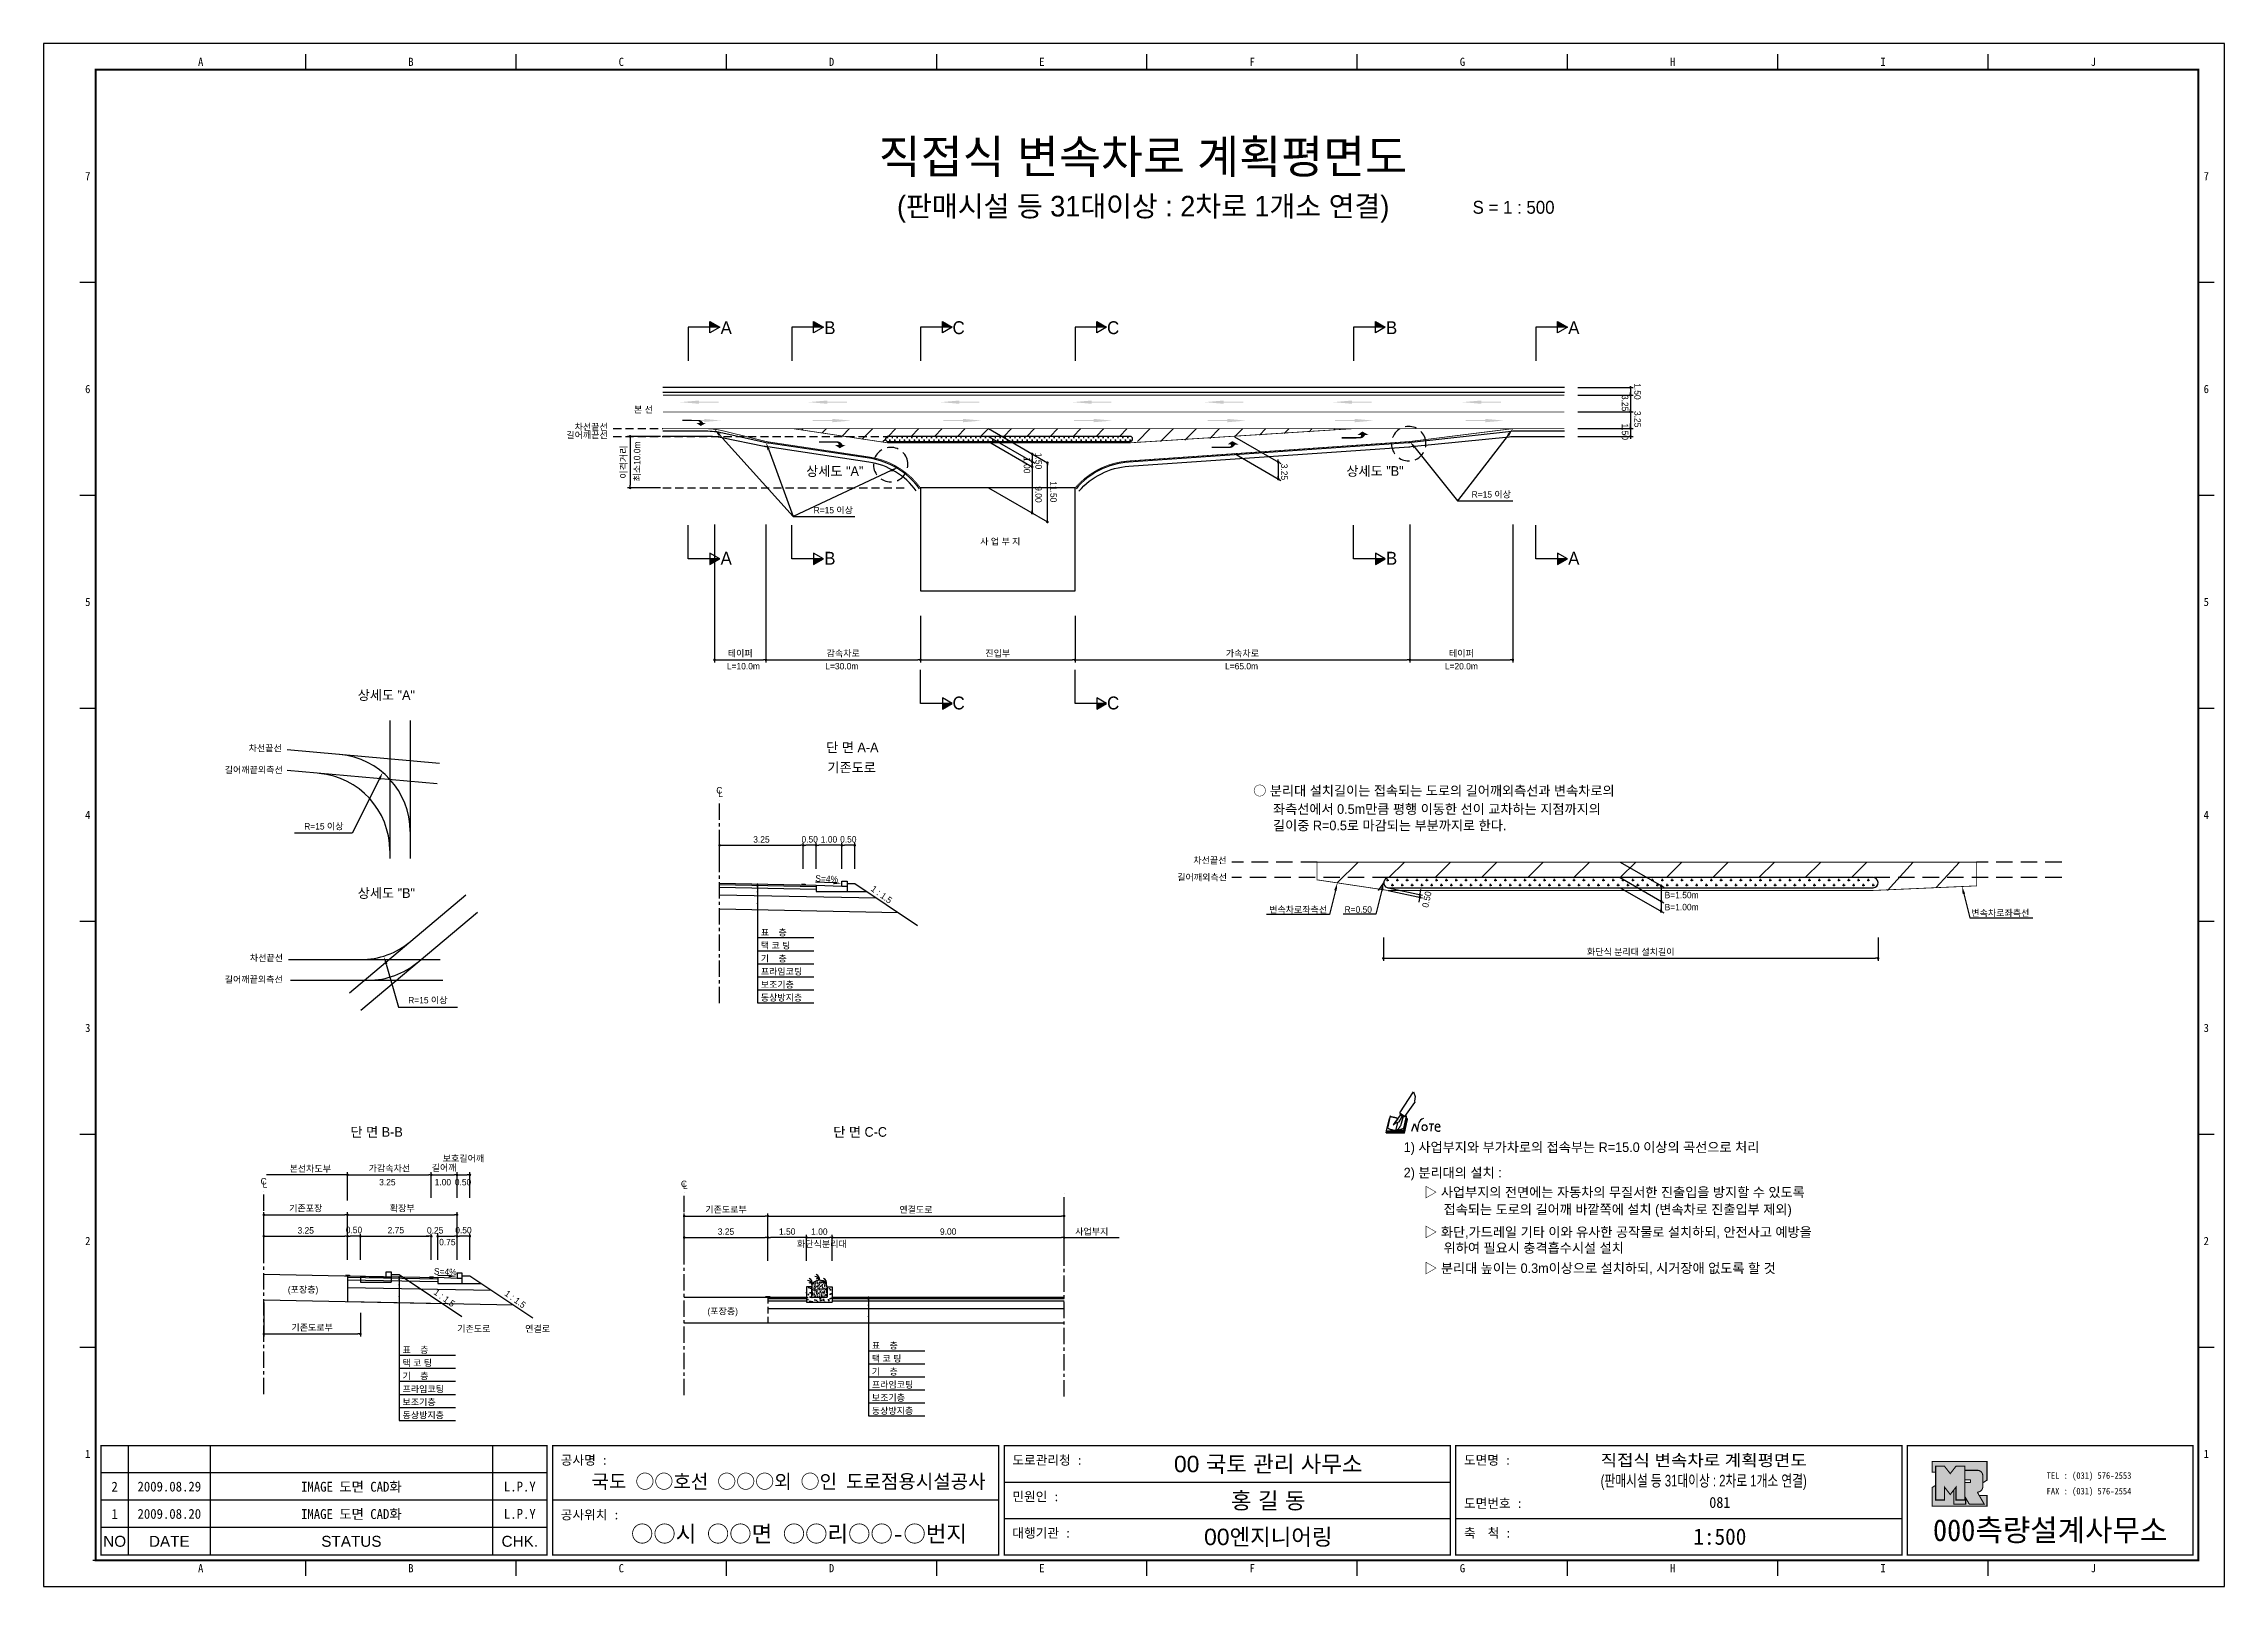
# Model space of a CAD drawing. Header units: millimetres. Extents: x 436 to 860, y 5 to 304.
import ezdxf
from ezdxf.enums import TextEntityAlignment as Align

# ---------------------------------------------------------------- set-up
doc = ezdxf.new("R2010")
doc.units = ezdxf.units.MM
doc.linetypes.add('CENTER', pattern=[50.8, 31.75, -6.35, 6.35, -6.35])
doc.linetypes.add('HIDDEN', pattern=[9.525, 6.35, -3.175])
for name, color, linetype in [('CC-GSTR-0004', 4, 'Continuous'), ('CM-LANE-0030', 30, 'Continuous'), ('CZ-DIMT-0002', 7, 'Continuous'), ('CZ-EXST-0002', 1, 'Continuous'), ('CZ-LIN1-0007', 7, 'Continuous'), ('CZ-LIN2-0003', 3, 'Continuous'), ('CZ-LINE-0001', 7, 'Continuous'), ('CZ-TEXT-BOX0', 7, 'Continuous'), ('TITLE', 7, 'Continuous')]:
    doc.layers.add(name, color=color, linetype=linetype)
doc.styles.add('견고딕', font='arial.ttf')
doc.styles.add('돋움', font='')
doc.styles.add('돋음체', font='')
doc.styles.get('돋움').set_extended_font_data('Dotum')
doc.styles.get('돋음체').set_extended_font_data('DotumChe')

msp = doc.modelspace()

# ---------------------------------------------------------------- texts
at = {"layer": 'CZ-DIMT-0002', "style": '돋움'}
for s, height, p in [('A', 2.5, (568.8, 249.08)), ('B', 2.5, (588.92, 249.08)), ('C', 2.5, (613.92, 249.08)), ('C', 2.5, (643.92, 249.08)), ('B', 2.5, (697.97, 249.08)), ('A', 2.5, (733.35, 249.08)), ('본 선', 1.25, (552.74, 233.18)), ('길어깨끝선', 1.25, (541.79, 228.23)), ('차선끝선', 1.25, (542.59, 229.83)), ('상세도 "A"', 1.875, (589.88, 221.24)), ('상세도 "B"', 1.875, (694.76, 221.27)), ('R=15 이상', 1.25, (717.33, 216.73)), ('R=15 이상', 1.25, (589.59, 213.67)), ('사 업 부 지', 1.25, (622.01, 207.58)), ('A', 2.5, (568.8, 204.34)), ('B', 2.5, (588.92, 204.34)), ('B', 2.5, (697.97, 204.34)), ('A', 2.5, (733.35, 204.34)), ('L=10.0m', 1.25, (572.14, 183.39)), ('L=30.0m', 1.25, (591.25, 183.39)), ('L=65.0m', 1.25, (668.85, 183.39)), ('L=20.0m', 1.25, (711.52, 183.39)), ('C', 2.5, (613.92, 176.25)), ('C', 2.5, (643.92, 176.25)), ('차선끝선', 1.25, (479.31, 167.47)), ('길어깨끝외측선', 1.25, (477.08, 163.27)), ('C', 1.25, (567.47, 159.31)), ('L', 1.25, (567.73, 158.65)), ('R=15 이상', 1.25, (490.69, 152.32)), ('차선끝선', 1.25, (662.71, 145.71)), ('차선끝선', 1.25, (479.54, 126.79)), ('길어깨끝외측선', 1.25, (477.08, 122.61)), ('R=15 이상', 1.25, (510.88, 118.58)), ('C', 1.25, (479, 83.44)), ('L', 1.25, (479.27, 82.79)), ('C', 1.25, (560.6, 82.94)), ('L', 1.25, (560.86, 82.54))]:
    msp.add_text(s, height=height, dxfattribs=at).set_placement(p, align=Align.MIDDLE_CENTER)
for s, rotation, p in [('1.50', 270, (745.1, 238.3)), ('3.25', 270, (742.67, 236.03)), ('3.25', 270, (745.1, 232.92)), ('1.50', 270, (742.67, 230.47)), ('최소10.0m', 90, (552.12, 219.23))]:
    msp.add_text(s, height=1.25, rotation=rotation, dxfattribs=at).set_placement(p)
for s, p in [('○ 분리대 설치길이는 접속되는 도로의 길어깨외측선과 변속차로의', (671.1, 159.23)), ('좌측선에서 0.5m만큼 평행 이동한 선이 교차하는 지점까지의', (674.95, 155.67)), ('길이중 R=0.5로 마감되는 부분까지로 한다.', (674.95, 152.48)), ('1) 사업부지와 부가차로의 접속부는 R=15.0 이상의 곡선으로 처리', (700.32, 90.05)), ('2) 분리대의 설치 :', (700.32, 85.11)), ('▷ 사업부지의 전면에는 자동차의 무질서한 진출입을 방지할 수 있도록', (704.3, 81.31)), ('접속되는 도로의 길어깨 바깥쪽에 설치 (변속차로 진출입부 제외)', (708.08, 77.98)), ('▷ 화단,가드레일 기타 이와 유사한 공작물로 설치하되, 안전사고 예방을', (704.3, 73.58)), ('▷ 분리대 높이는 0.3m이상으로 설치하되, 시거장애 없도록 할 것', (704.3, 66.57)), ('위하여 필요시 충격흡수시설 설치', (708.08, 70.51))]:
    msp.add_text(s, height=1.875, dxfattribs=at).set_placement(p, align=Align.MIDDLE_LEFT)
for s, rotation, p in [('S=4%', 357.7094, (588.31, 142.13)), ('1 : 1.5', 323.8881, (598.97, 139.09)), ('S=4%', 357.7094, (514.27, 65.89)), ('1 : 1.5', 323.8881, (514.1, 60.8)), ('1 : 1.5', 323.8881, (527.85, 60.55))]:
    msp.add_text(s, height=1.25, rotation=rotation, dxfattribs=at).set_placement(p, align=Align.MIDDLE_CENTER)
for s, p in [('길어깨외측선', (656.36, 141.8)), ('변속차로좌측선', (674.2, 135.53)), ('R=0.50', (688.84, 135.55)), ('B=1.50m', (750.99, 138.36)), ('B=1.00m', (750.99, 136.02)), ('변속차로좌측선', (810.52, 134.86)), ('표    층', (575.51, 131.11)), ('기    층', (575.51, 126.04)), ('택 코 팅', (575.51, 128.57)), ('프라임코팅', (575.51, 123.51)), ('보조기층', (575.51, 120.98)), ('동상방지층', (575.51, 118.45)), ('3.25', (501.43, 82.64)), ('1.00', (512.21, 82.64)), ('0.50', (516.12, 82.64)), ('화단식분리대', (582.54, 70.64)), ('사업부지', (636.55, 73.05)), ('(포장층)', (483.7, 61.8)), ('기존도로', (516.58, 54.2)), ('연결로', (529.77, 54.2)), ('(포장층)', (565.16, 57.59)), ('표    층', (505.96, 50.08)), ('표    층', (597.07, 50.93)), ('택 코 팅', (505.96, 47.55)), ('기    층', (597.07, 45.87)), ('택 코 팅', (597.07, 48.4)), ('프라임코팅', (505.96, 42.48)), ('기    층', (505.96, 45.02)), ('프라임코팅', (597.07, 43.34)), ('보조기층', (505.96, 39.95)), ('동상방지층', (505.96, 37.42)), ('보조기층', (597.07, 40.81)), ('동상방지층', (597.07, 38.28))]:
    msp.add_text(s, height=1.25, dxfattribs=at).set_placement(p)
at = {"layer": 'CZ-DIMT-0002', "char_height": 1.25, "attachment_point": 5, "style": '돋움'}
for s, insert, rotation in [('1.50', (629.44, 223.2), 270), ('1.00', (627.18, 222.39), 270), ('3.25', (677.14, 221.09), 270), ('9.00', (629.44, 216.72), 270), ('11.50', (632.33, 217.24), 270), ('\\A1;0.50', (704.81, 138.13), 78.0015)]:
    msp.add_mtext(s, dxfattribs=dict(at, insert=insert, rotation=rotation))
at = {"layer": 'CZ-DIMT-0002', "insert": (488.05, 85.82), "char_height": 1.25, "attachment_point": 5, "style": '돋움'}
msp.add_mtext('본선차도부', dxfattribs=at)
at = {"layer": 'CZ-LINE-0001', "insert": (548.95, 222.99), "char_height": 1.25, "attachment_point": 5, "rotation": 90, "style": '돋움'}
msp.add_mtext('\\A1;이격거리', dxfattribs=at)
at = {"layer": 'CZ-LINE-0001', "char_height": 1.25, "attachment_point": 5, "style": '돋움'}
for s, insert in [('\\A1;테이퍼', (571.52, 185.81)), ('\\A1;감속차로', (591.52, 185.82)), ('\\A1;진입부', (621.52, 185.81)), ('\\A1;가속차로', (669.02, 185.82)), ('\\A1;테이퍼', (711.52, 185.81)), ('\\A1;3.25', (575.64, 149.77)), ('\\A1;0.50', (585.01, 149.79)), ('\\A1;1.00', (588.76, 149.77)), ('\\A1;0.50', (592.51, 149.79)), ('\\A1;화단식 분리대 설치길이', (744.4, 127.89)), ('\\A1;가감속차선', (503.42, 85.88)), ('\\A1;길어깨', (514.04, 86)), ('\\A1;보호길어깨', (517.79, 87.8)), ('\\A1;기존포장', (487.17, 78.13)), ('\\A1;확장부', (505.92, 78.13)), ('\\A1;기존도로부', (568.76, 77.89)), ('\\A1;연결도로', (605.64, 77.88)), ('\\A1;3.25', (487.17, 73.9)), ('\\A1;0.50', (496.54, 73.98)), ('\\A1;2.75', (504.67, 73.94)), ('\\A1;0.25', (512.3, 73.91)), ('\\A1;0.75', (514.67, 71.63)), ('\\A1;0.50', (517.79, 73.93)), ('\\A1;3.25', (568.76, 73.66)), ('\\A1;1.50', (580.64, 73.66)), ('\\A1;1.00', (586.89, 73.66)), ('\\A1;9.00', (611.89, 73.66)), ('\\A1;기존도로부', (488.42, 54.99))]:
    msp.add_mtext(s, dxfattribs=dict(at, insert=insert))
at = {"layer": 'CZ-TEXT-BOX0', "style": '돋움'}
for s, p in [('상세도 "A"', (502.82, 177.78)), ('단 면 A-A', (593.29, 167.63)), ('기존도로', (593.15, 163.73)), ('상세도 "B"', (502.83, 139.36)), ('단 면 B-B', (500.94, 93.01)), ('단 면 C-C', (594.8, 93.01))]:
    msp.add_text(s, height=1.875, dxfattribs=at).set_placement(p, align=Align.MIDDLE_CENTER)
at = {"layer": 'TITLE', "color": 3, "linetype": 'Continuous', "style": '돋음체'}
for s, p in [('A', (466.78, 300.67)), ('B', (507.6, 300.67)), ('C', (548.43, 300.67)), ('D', (589.25, 300.67)), ('E', (630.08, 300.67)), ('F', (670.9, 300.67)), ('G', (711.73, 300.67)), ('H', (752.55, 300.67)), ('I', (793.38, 300.67)), ('J', (834.2, 300.67)), ('7', (444.86, 278.5)), ('7', (856.13, 278.5)), ('6', (444.86, 237.17)), ('6', (856.13, 237.17)), ('5', (444.86, 195.85)), ('5', (856.13, 195.85)), ('4', (444.86, 154.52)), ('4', (856.13, 154.52)), ('3', (444.86, 113.19)), ('3', (856.13, 113.19)), ('2', (444.86, 71.86)), ('2', (856.13, 71.86)), ('1', (444.86, 30.53)), ('1', (856.13, 30.53)), ('A', (466.78, 8.35)), ('B', (507.6, 8.35)), ('C', (548.43, 8.35)), ('D', (589.25, 8.35)), ('E', (630.08, 8.35)), ('F', (670.9, 8.35)), ('G', (711.73, 8.35)), ('H', (752.55, 8.35)), ('I', (793.38, 8.35)), ('J', (834.2, 8.35))]:
    msp.add_text(s, height=1.59, dxfattribs=at).set_placement(p, align=Align.MIDDLE)
at = {"layer": 'TITLE', "style": '돋움'}
for s, height, p in [('직접식 변속차로 계획평면도', 6.5, (649.7, 282.28)), ('(판매시설 등 31대이상 : 2차로 1개소 연결)', 4, (649.75, 272.66))]:
    msp.add_text(s, height=height, dxfattribs=at).set_placement(p, align=Align.MIDDLE_CENTER)
msp.add_text('S = 1 : 500', height=2.5, dxfattribs=at).set_placement((713.7, 272.44), align=Align.MIDDLE_LEFT)
at = {"layer": 'TITLE', "style": '돋음체'}
for s, p in [('공사명 : ', (536.69, 28.43)), ('도로관리청 :', (624.36, 28.43)), ('도면명 :', (712.03, 28.43)), ('민원인 :', (624.36, 21.35)), ('도면번호 :', (712.03, 20.04)), ('공사위치 :', (536.69, 17.82)), ('대행기관 :', (624.36, 14.28)), ('축  척 :', (712.03, 14.28))]:
    msp.add_text(s, height=1.804, dxfattribs=at).set_placement(p)
at = {"layer": 'TITLE', "color": 7, "linetype": 'Continuous'}
for s, height, style, p in [('00 국토 관리 사무소', 3.1832, '견고딕', (674.03, 28.61)), ('국도 ○○호선 ○○○외 ○인 도로점용시설공사', 2.7, '돋음체', (580.91, 25.22)), ('홍 길 동', 3.183, '견고딕', (674.03, 21.53)), ('○○시 ○○면 ○○리○○-○번지', 3.1832, '돋음체', (582.93, 15.06)), ('00엔지니어링', 3.183, '견고딕', (674.03, 14.46))]:
    msp.add_text(s, height=height, dxfattribs=dict(at, style=style)).set_placement(p, align=Align.MIDDLE)
at = {"layer": 'TITLE', "style": '돋움'}
for s, width, p, p2 in [('직접식 변속차로 계획평면도', 1.010039, (738.57, 28.18), (778.57, 28.18)), ('(판매시설 등 31대이상 : 2차로 1개소 연결)', 0.658668, (738.57, 24.22), (778.57, 24.22))]:
    msp.add_text(s, height=2.25, dxfattribs=dict(at, width=width)).set_placement(p, p2, align=Align.FIT)
at = {"layer": 'TITLE', "color": 180, "style": '돋음체'}
for s, p in [('TEL : (031) 576-2553', (825.14, 25.7)), ('FAX : (031) 576-2554', (825.14, 22.67))]:
    msp.add_text(s, height=1.2733, dxfattribs=at).set_placement(p)
at = {"layer": 'TITLE', "color": 1, "linetype": 'Continuous', "style": '돋음체'}
msp.add_text('2', height=1.91, dxfattribs=at).set_placement((450.08, 24.18), align=Align.MIDDLE)
at = {"layer": 'TITLE', "linetype": 'Continuous'}
for s, height, style, p in [('2009.08.29', 1.91, '돋음체', (460.69, 24.18)), ('L.P.Y', 1.91, '돋음체', (528.73, 24.18)), ('081', 2.122, '돋음체', (761.7, 21.1)), ('1', 1.91, '돋음체', (450.08, 18.88)), ('2009.08.20', 1.91, '돋음체', (460.69, 18.88)), ('L.P.Y', 1.91, '돋음체', (528.73, 18.88)), ('NO', 2.122, '견고딕', (450.08, 13.57)), ('DATE', 2.122, '견고딕', (460.69, 13.57)), ('STATUS', 2.122, '견고딕', (496.04, 13.57)), ('CHK.', 2.122, '견고딕', (528.73, 13.57)), ('1:500', 3.183, '돋음체', (761.7, 14.46))]:
    msp.add_text(s, height=height, dxfattribs=dict(at, style=style)).set_placement(p, align=Align.MIDDLE)
at = {"layer": 'TITLE', "style": '돋음체'}
for p in [(496.04, 24.18), (496.04, 18.88)]:
    msp.add_text('IMAGE 도면 CAD화', height=1.9099, dxfattribs=at).set_placement(p, align=Align.MIDDLE)
at = {"layer": 'TITLE', "color": 180, "style": '돋음체'}
msp.add_text('000측량설계사무소', height=4.244, dxfattribs=at).set_placement((825.83, 13.61), align=Align.CENTER)

# ---------------------------------------------------------------- blocks, each defined once
blk = doc.blocks.new('note')
for p, q in [((0.85, 3.5), (3.53, 7.57)), ((1.8, 2.79), (3.74, 5.46)), ((3.53, 7.57), (3.8, 6.64)), ((3.8, 6.64), (3.69, 5.72)), ((3.69, 5.72), (3.74, 5.46)), ((-1.24, 2.36), (-1.77, 0)), ((-1.77, 0), (1.77, 0)), ((-1.77, 0), (-1.77, -0.3)), ((-1.53, 0.52), (-1.55, 0.54)), ((-1.01, 2.9), (-1.53, 0.52)), ((-1.48, 0.48), (-1.53, 0.52)), ((-1.43, 0.44), (-1.48, 0.48)), ((-1.38, 0.41), (-1.43, 0.44)), ((-1.33, 0.4), (-1.38, 0.41)), ((-1.27, 0.37), (-1.33, 0.4)), ((-1.22, 0.35), (-1.27, 0.37)), ((-1.13, 2.36), (-1.24, 2.36)), ((-1.17, 0.33), (-1.22, 0.35)), ((-1.12, 0.32), (-1.17, 0.33)), ((-1.02, 0.25), (-1.12, 0.32)), ((-0.97, 0.22), (-1.02, 0.25)), ((-1, 2.9), (-1.01, 2.9)), ((-0.98, 2.85), (-1, 2.9)), ((-0.95, 2.8), (-0.98, 2.85)), ((-0.93, 0.21), (-0.97, 0.22)), ((-0.9, 2.75), (-0.95, 2.8)), ((-0.88, 0.19), (-0.93, 0.21)), ((-0.85, 2.72), (-0.9, 2.75)), ((-0.8, 0.18), (-0.88, 0.19)), ((-0.79, 2.69), (-0.85, 2.72)), ((-0.75, 0.17), (-0.8, 0.18)), ((-0.74, 2.68), (-0.79, 2.69)), ((-0.7, 0.16), (-0.75, 0.17)), ((-0.69, 2.65), (-0.74, 2.68)), ((-0.64, 0.15), (-0.7, 0.16)), ((-0.64, 2.65), (-0.69, 2.65)), ((-0.59, 2.63), (-0.64, 2.65)), ((-0.58, 0.14), (-0.64, 0.15)), ((-0.54, 2.62), (-0.59, 2.63)), ((-0.53, 0.13), (-0.58, 0.14)), ((-0.48, 2.61), (-0.54, 2.62)), ((-0.48, 0.12), (-0.53, 0.13)), ((-0.43, 2.61), (-0.48, 2.61)), ((-0.43, 0.11), (-0.48, 0.12)), ((0.75, 2.77), (-0.46, 1.16)), ((0.37, 2.24), (-0.46, 1.16)), ((-0.46, 1.16), (-0.08, 1.47)), ((-0.38, 2.59), (-0.43, 2.61)), ((-0.38, 0.08), (-0.43, 0.11)), ((-0.33, 2.59), (-0.38, 2.59)), ((-0.29, 0.06), (-0.38, 0.08)), ((-0.27, 2.58), (-0.33, 2.59)), ((-0.23, 0.05), (-0.29, 0.06)), ((-0.22, 2.57), (-0.27, 2.58)), ((-0.16, 0.04), (-0.23, 0.05)), ((-0.17, 2.56), (-0.22, 2.57)), ((-0.12, 2.55), (-0.17, 2.56)), ((-0.11, 0.03), (-0.16, 0.04)), ((-0.07, 2.53), (-0.12, 2.55)), ((-0.04, 0.02), (-0.11, 0.03)), ((-0.08, 1.47), (0.72, 1.75)), ((-0.01, 2.51), (-0.07, 2.53)), ((-0.05, -0.3), (-0.05, 0)), ((0, 0), (-0.04, 0.02)), ((0.04, 2.5), (-0.01, 2.51)), ((0.37, 1.63), (0, 0)), ((0, 0), (1.6, 0.53)), ((0, 0), (1.65, 0.18)), ((0, 0.01), (0.06, 0.04)), ((0, -0.3), (0, 0)), ((0.09, 2.48), (0.04, 2.5)), ((0.05, -0.3), (0.05, 0)), ((0.06, 0.04), (0.11, 0.07)), ((0.14, 2.48), (0.09, 2.48)), ((0.11, 0.07), (0.16, 0.09)), ((0.2, 2.47), (0.14, 2.48)), ((0.16, 0.09), (0.21, 0.12)), ((0.26, 2.43), (0.18, 2.46)), ((0.21, 0.12), (0.27, 0.14)), ((0.34, 2.4), (0.26, 2.43)), ((0.27, 0.14), (0.36, 0.19)), ((0.45, 2.37), (0.34, 2.4)), ((0.36, 0.19), (0.41, 0.22)), ((0.41, 0.22), (0.46, 0.27)), ((0.46, 0.27), (0.51, 0.3)), ((0.51, 0.3), (0.56, 0.34)), ((0.56, 0.34), (0.6, 0.4)), ((0.6, 0.4), (0.64, 0.45)), ((0.64, 0.45), (0.67, 0.51)), ((0.67, 0.51), (0.74, 0.58)), ((0.72, 1.75), (1.16, 2.53)), ((0.74, 0.58), (0.79, 0.63)), ((1, 3.1), (0.75, 2.77)), ((0.79, 0.63), (0.83, 0.68)), ((0.83, 0.68), (0.86, 0.73)), ((0.85, 3.5), (1.8, 2.79)), ((1, 3.4), (0.85, 3.21)), ((0.85, 3.21), (1.52, 2.71)), ((0.86, 0.73), (0.89, 0.79)), ((0.89, 0.84), (0.92, 0.89)), ((0.89, 0.79), (0.89, 0.84)), ((0.92, 0.89), (0.96, 0.95)), ((0.96, 0.95), (1.01, 0.97)), ((1.47, 2.74), (1.01, 0.97)), ((1.16, 2.53), (1.37, 2.82)), ((2.13, 2.84), (1.44, 2.63)), ((1.52, 2.71), (1.66, 2.9)), ((1.6, 0.53), (2.13, 2.84)), ((1.65, 0.18), (2.19, 2.48)), ((1.77, 0), (2.3, 2.36)), ((1.77, -0.3), (2.3, 2.07)), ((1.77, -0.38), (2.3, 1.99)), ((1.77, -0.44), (2.3, 1.93)), ((1.77, 0), (1.77, -0.3)), ((2.19, 2.48), (2.04, 2.47)), ((2.3, 2.36), (2.16, 2.36)), ((2.3, 2.36), (2.3, 2.07)), ((3.21, -0.08), (3.68, 1.4)), ((3.68, 1.4), (4.26, -0.14)), ((4.26, -0.14), (4.56, 1.44)), ((6.55, 1.34), (7.46, 1.34)), ((7.01, 1.34), (6.87, -0.11)), ((7.71, 0.77), (7.71, 0.55)), ((7.71, 0.77), (8.67, 0.77)), ((-1.77, -0.3), (1.77, -0.3)), ((-1.77, -0.43), (-1.77, -0.3)), ((-1.77, -0.37), (1.77, -0.37)), ((-1.77, -0.43), (1.77, -0.43))]:
    blk.add_line(p, q)
for centre, major_axis, start_param, end_param in [((0.4, 2.31), (0.0702, 0.0702), 3.283946, 6.425539), ((5.68, 1.23), (-0.806, 0.806), -0.591174, 0.597824), ((5.66, 0.58), (-0.378, 0.378), 3.926991, 10.210176), ((8.3, 0.49), (0.422, 0.422), 2.265602, 4.634911), ((8.19, 0.77), (-0.342, 0.342), 3.926991, 7.068583)]:
    blk.add_ellipse(centre, major_axis=major_axis, ratio=1, start_param=start_param, end_param=end_param)
blk = doc.blocks.new('_Dot')
at = {"color": 0, "linetype": 'ByBlock', "lineweight": -2}
blk.add_line((-0.5, 0), (-1, 0), dxfattribs=at)
at = {"color": 0, "linetype": 'ByBlock', "const_width": 0.5}
blk.add_lwpolyline([(-0.25, 0, 1), (0.25, 0, 1)], format="xyb", close=True, dxfattribs=at)

# ---------------------------------------------------------------- hatches: boundary and pattern name
at = {"layer": 'CM-LANE-0030'}
h = msp.add_hatch(dxfattribs=at)
h.set_pattern_fill('ANSI31', color=256, style=0)
h.set_pattern_definition([(45, (433.7707, -1.3313), (-2.245064, 2.245064), [])])
h.paths.add_polyline_path([(654.46, 226.99), (690.57, 229.49), (581.76, 229.49), (597.12, 227.19, -0.015132), (598.2, 226.99), (600.15, 226.99, 0.001024), (600.07, 227.01, -0.857281), (600.22, 227.99), (647.21, 227.99, -0.966023), (647.24, 226.99), (647.22, 226.99)])
at = {"layer": 'CZ-EXST-0002'}
h = msp.add_hatch(dxfattribs=at)
h.set_pattern_fill('AR-SAND', color=256, scale=0.01, style=0)
h.set_pattern_definition([(37.5, (-523.7289, 3543.81547), (-0.016000313, 0.489413237), [0, -0.38608, 0, -0.4318, 0, -0.41275]), (7.5, (-523.7289, 3543.8155), (0.44952328, 0.7168251), [0, -0.20828, 0, -0.34798, 0, -0.13335]), (327.5, (-524.0413, 3543.81547), (0.79099237, 0.001437185), [0, -0.127, 0, -0.4572, 0, -0.5969]), (317.5, (-524.0413, 3543.8155), (0.76355645, 0.22292932), [0, -0.0635, 0, -0.29972, 0, -0.3429])])
edge = h.paths.add_edge_path()
edge.add_ellipse((586.89, 62.97), major_axis=(-1.5, 0), ratio=0.829212, start_angle=180, end_angle=360)
edge.add_line((585.39, 62.97), (585.39, 60.97))
edge.add_line((585.39, 60.97), (588.39, 60.97))
edge.add_line((588.39, 60.97), (588.39, 62.97))
h = msp.add_hatch(dxfattribs=at)
h.set_pattern_fill('AR-CONC', color=256, scale=0.01, style=0)
h.set_pattern_definition([(50, (-523.7289, 3543.8155), (1.8218467, -0.15939086), [0.1905, -2.0955]), (355, (-523.7289, 3543.8155), (-0.3524283, 1.9105664), [0.1524, -1.6764]), (100.451, (-523.577, 3543.8022), (1.469425, 1.7511669), [0.1619, -1.7809]), (46.1842, (-523.729, 3544.3235), (2.7107904, -0.4204233), [0.28575, -3.14325]), (96.6356, (-523.503, 3544.2884), (2.3740423, 2.4742556), [0.24285, -2.67135]), (351.184, (-523.729, 3544.3235), (2.374046, 2.4742512), [0.2286, -2.5146]), (21, (-523.4749, 3544.1965), (1.5161488, -1.0226552), [0.1905, -2.0955]), (326, (-523.4749, 3544.1965), (0.6180203, 1.8418797), [0.1524, -1.6764]), (71.4514, (-523.3485, 3544.1113), (2.1341649, 0.8192286), [0.1619, -1.7809]), (37.5, (-523.7289, 3543.8155), (0.03088603, 0.84555039), [0, -1.65608, 0, -1.7018, 0, -1.68275]), (7.5, (-523.7289, 3543.8155), (0.66819663, 1.00180575), [0, -0.97028, 0, -1.61798, 0, -0.64135]), (327.5, (-524.2953, 3543.8155), (1.35590595, -0.05728744), [0, -0.635, 0, -1.9812, 0, -2.6289]), (317.5, (-524.5493, 3543.8155), (1.4812918, 0.2542649), [0, -0.8255, 0, -1.31572, 0, -1.8669])])
h.paths.add_polyline_path([(589.39, 59.97), (589.39, 62.97), (588.39, 62.97), (588.39, 60.97), (585.39, 60.97), (585.39, 62.97), (584.39, 62.97), (584.39, 59.97)])
at = {"layer": 'CZ-LIN1-0007'}
for points in [[(563.54, 234.95), (563.54, 234.74), (567.36, 234.74), (567.36, 234.52), (563.54, 234.52), (563.54, 234.31), (559.89, 234.63)], [(588.43, 234.95), (588.43, 234.74), (592.26, 234.74), (592.26, 234.52), (588.43, 234.52), (588.43, 234.31), (584.78, 234.63)], [(614.09, 234.95), (614.09, 234.74), (617.92, 234.74), (617.92, 234.52), (614.09, 234.52), (614.09, 234.31), (610.44, 234.63)], [(639.76, 234.95), (639.76, 234.74), (643.59, 234.74), (643.59, 234.52), (639.76, 234.52), (639.76, 234.31), (636.11, 234.63)], [(665.38, 234.95), (665.38, 234.74), (669.2, 234.74), (669.2, 234.52), (665.38, 234.52), (665.38, 234.31), (661.72, 234.63)], [(690.3, 234.95), (690.3, 234.74), (694.12, 234.74), (694.12, 234.52), (690.3, 234.52), (690.3, 234.31), (686.65, 234.63)], [(715.37, 234.95), (715.37, 234.74), (719.2, 234.74), (719.2, 234.52), (715.37, 234.52), (715.37, 234.31), (711.72, 234.63)], [(563.42, 231.19, -0.267976), (564.33, 230.59), (564.88, 230.59), (563.85, 230.01), (563.02, 230.58), (563.63, 230.58, 0.504994), (563.35, 230.95), (560.3, 230.97), (560.3, 231.21)], [(564.55, 231.36), (564.55, 231.17), (561.12, 231.17), (561.12, 230.98), (564.55, 230.98), (564.55, 230.79), (567.82, 231.07)], [(589.41, 231.38), (589.41, 231.16), (585.59, 231.16), (585.59, 230.95), (589.41, 230.95), (589.41, 230.73), (593.07, 231.05)], [(614.77, 231.38), (614.77, 231.16), (610.94, 231.16), (610.94, 230.95), (614.77, 230.95), (614.77, 230.73), (618.42, 231.05)], [(640.12, 231.38), (640.12, 231.16), (636.3, 231.16), (636.3, 230.95), (640.12, 230.95), (640.12, 230.73), (643.77, 231.05)], [(666.09, 231.38), (666.09, 231.16), (662.26, 231.16), (662.26, 230.95), (666.09, 230.95), (666.09, 230.73), (669.74, 231.05)], [(690.83, 231.38), (690.83, 231.16), (687, 231.16), (687, 230.95), (690.83, 230.95), (690.83, 230.73), (694.48, 231.05)], [(691.82, 227.58, 0.267976), (692.85, 228.27), (693.48, 228.27), (692.31, 228.93), (691.36, 228.28), (692.05, 228.27, -0.504994), (691.75, 227.86), (688.28, 227.84), (688.28, 227.56)], [(716.18, 231.38), (716.18, 231.16), (712.36, 231.16), (712.36, 230.95), (716.18, 230.95), (716.18, 230.73), (719.83, 231.05)], [(590.36, 227.03, -0.267976), (591.39, 226.34), (592.02, 226.34), (590.85, 225.68), (589.91, 226.33), (590.6, 226.34, 0.504994), (590.29, 226.75), (586.83, 226.77), (586.83, 227.05)], [(666.57, 225.73, 0.267976), (667.6, 226.41), (668.23, 226.41), (667.06, 227.07), (666.11, 226.42), (666.81, 226.41, -0.504994), (666.5, 226), (663.03, 225.98), (663.04, 225.7)], [(584.14, 140.95), (584.14, 141.07), (583.39, 141.09), (583.39, 140.96)], [(495.67, 65.08), (495.67, 65.21), (494.92, 65.22), (494.92, 65.1)], [(511.92, 64.76), (511.92, 64.88), (511.17, 64.9), (511.17, 64.77)], [(577.26, 60.97), (577.26, 61.09), (576.51, 61.09), (576.51, 60.97)]]:
    msp.add_hatch(color=256, dxfattribs=at).paths.add_polyline_path(points)
at = {"layer": 'CZ-LIN2-0003'}
h = msp.add_hatch(dxfattribs=at)
h.set_pattern_fill('CROSS', color=256, scale=0.075, style=0)
h.set_pattern_definition([(0, (433.77067, -1.3313), (0.47625, 0.47625), [0.238125, -0.714375]), (90, (433.88973, -1.45034), (-0.47625, 0.47625), [0.238125, -0.714375])])
h.paths.add_polyline_path([(600.22, 227.99, 1), (600.22, 226.99), (647.21, 226.99, 1), (647.21, 227.99)])
h = msp.add_hatch(dxfattribs=at)
h.set_pattern_fill('CROSS', color=256, scale=0.15, style=0)
h.set_pattern_definition([(0, (364.5347, -316.2724), (0.9525, 0.9525), [0.47625, -1.42875]), (90, (364.7728, -316.5105), (-0.9525, 0.9525), [0.47625, -1.42875])])
h.paths.add_polyline_path([(791.41, 142.37), (697.44, 142.37, 1), (697.44, 140.37), (791.41, 140.37, 1)])
at = {"layer": 'CZ-LINE-0001'}
for points in [[(565.64, 250.26), (565.64, 249.16), (567.55, 249.16)], [(585.76, 250.26), (585.76, 249.16), (587.66, 249.16)], [(610.76, 250.26), (610.76, 249.16), (612.66, 249.16)], [(640.76, 250.26), (640.76, 249.16), (642.66, 249.16)], [(694.82, 250.26), (694.82, 249.16), (696.72, 249.16)], [(730.19, 250.26), (730.19, 249.16), (732.1, 249.16)], [(567.55, 204.21), (565.64, 204.21), (565.64, 203.11)], [(587.66, 204.21), (585.76, 204.21), (585.76, 203.11)], [(696.72, 204.21), (694.82, 204.21), (694.82, 203.11)], [(732.1, 204.21), (730.19, 204.21), (730.19, 203.11)], [(612.66, 176.12), (610.76, 176.12), (610.76, 175.02)], [(642.66, 176.12), (640.76, 176.12), (640.76, 175.02)]]:
    msp.add_hatch(color=256, dxfattribs=at).paths.add_polyline_path(points)
at = {"layer": 'TITLE', "ltscale": 150}
h = msp.add_hatch(color=8, dxfattribs=at)
edge = h.paths.add_edge_path()
edge.add_line((813.56, 29.06), (802.9, 29.06))
edge.add_line((802.9, 29.06), (802.9, 26.98))
edge.add_line((802.9, 26.98), (803.6, 26.98))
edge.add_line((803.6, 26.98), (803.6, 28.15))
edge.add_line((803.6, 28.15), (805.3, 28.15))
edge.add_line((805.3, 28.15), (806.43, 26.7))
edge.add_line((806.43, 26.7), (807.55, 28.15))
edge.add_line((807.55, 28.15), (809.25, 28.15))
edge.add_line((809.25, 28.15), (809.25, 27.35))
edge.add_line((809.25, 27.35), (811.68, 27.35))
edge.add_arc((811.68, 26.28), 1.07, 0, 90, ccw=False)
edge.add_line((812.75, 26.28), (812.75, 24.92))
edge.add_line((812.75, 24.92), (813.56, 25.43))
edge.add_line((813.56, 25.43), (813.56, 29.06))
h.paths.add_polyline_path([(807.11, 23.53), (806.43, 22.65), (805.3, 24.1), (805.3, 21.59), (803.6, 21.59), (803.6, 24.44), (802.9, 24), (802.9, 20.37), (813.56, 20.37), (813.56, 22.45), (812.07, 22.45), (813.02, 20.79), (810.12, 20.79), (809.42, 22), (809.42, 20.79), (807.11, 20.79)])
msp.add_hatch(color=5, dxfattribs=at).paths.add_polyline_path([(809.25, 28.15), (807.55, 28.15), (806.43, 26.7), (805.3, 28.15), (803.6, 28.15), (803.6, 21.59), (805.3, 21.59), (805.3, 24.1), (806.43, 22.65), (807.55, 24.1), (807.55, 21.59), (809.25, 21.59)])
h = msp.add_hatch(color=161, dxfattribs=at)
edge = h.paths.add_edge_path()
edge.add_arc((811.68, 26.28), 1.07, 360, 450)
edge.add_line((811.68, 27.35), (809.25, 27.35))
edge.add_line((809.25, 27.35), (809.25, 25.5))
edge.add_line((809.25, 25.5), (810.24, 25.5))
edge.add_arc((810.24, 25.39), 0.113, 0, 90, ccw=False)
edge.add_line((810.35, 25.39), (810.35, 25.08))
edge.add_arc((810.24, 25.08), 0.113, 270, 360, ccw=False)
edge.add_line((810.24, 24.96), (809.25, 24.96))
edge.add_line((809.25, 24.96), (809.25, 21.59))
edge.add_line((809.25, 21.59), (807.55, 21.59))
edge.add_line((807.55, 21.59), (807.55, 24.1))
edge.add_line((807.55, 24.1), (807.11, 23.53))
edge.add_line((807.11, 23.53), (807.11, 20.79))
edge.add_line((807.11, 20.79), (809.42, 20.79))
edge.add_line((809.42, 20.79), (809.42, 22))
edge.add_line((809.42, 22), (810.12, 20.79))
edge.add_line((810.12, 20.79), (813.02, 20.79))
edge.add_line((813.02, 20.79), (811.68, 23.11))
edge.add_arc((811.68, 24.18), 1.07, 270, 360)
edge.add_line((812.75, 24.18), (812.75, 26.28))

# ---------------------------------------------------------------- linework, layer by layer
at = {"color": 0, "linetype": 'ByBlock', "lineweight": -2}
for p, q in [((744.35, 237.24), (744.35, 236.99)), ((744.35, 236.24), (744.35, 236.49)), ((744.35, 235.74), (744.35, 235.49)), ((744.35, 232.99), (744.35, 233.24)), ((744.35, 232.49), (744.35, 232.24)), ((744.35, 229.74), (744.35, 229.99)), ((744.35, 229.74), (744.35, 229.99)), ((744.35, 227.74), (744.35, 227.49)), ((744.35, 227.74), (744.35, 227.49)), ((628.19, 224.34), (628.19, 224.09)), ((628.19, 223.34), (628.19, 223.59)), ((628.19, 222.84), (628.19, 222.59)), ((628.19, 222.34), (628.19, 222.59)), ((631.15, 222.63), (631.15, 222.38)), ((675.97, 219.99), (675.97, 220.24)), ((675.98, 223.24), (675.98, 223.49)), ((675.98, 222.74), (675.98, 222.49)), ((628.19, 213.34), (628.19, 213.59)), ((631.15, 211.63), (631.15, 211.88)), ((750.3, 140.54), (750.3, 140.29)), ((703.4, 138.32), (703.35, 138.07)), ((703.51, 139.31), (703.56, 139.55)), ((750.3, 137.54), (750.3, 137.29)), ((750.3, 136.04), (750.3, 136.29)), ((495.04, 84.68), (494.79, 84.68)), ((634.64, 72.52), (634.89, 72.52))]:
    msp.add_line(p, q, dxfattribs=at)
at = {"color": 0, "linetype": 'ByBlock', "const_width": 0.25}
for points in [[(744.35, 237.37, 1), (744.35, 237.62, 1)], [(744.35, 235.87, 1), (744.35, 236.12, 1)], [(744.35, 236.12, 1), (744.35, 235.87, 1)], [(744.35, 232.62, 1), (744.35, 232.87, 1)], [(744.35, 232.87, 1), (744.35, 232.62, 1)], [(744.35, 229.62, 1), (744.35, 229.37, 1)], [(744.35, 229.62, 1), (744.35, 229.37, 1)], [(628.19, 224.46, 1), (628.19, 224.71, 1)], [(744.35, 227.87, 1), (744.35, 228.12, 1)], [(744.35, 227.87, 1), (744.35, 228.12, 1)], [(628.19, 223.21, 1), (628.19, 222.96, 1)], [(628.19, 222.96, 1), (628.19, 223.21, 1)], [(628.19, 222.21, 1), (628.19, 221.96, 1)], [(631.15, 222.75, 1), (631.15, 223, 1)], [(675.98, 222.86, 1), (675.98, 223.11, 1)], [(675.98, 223.11, 1), (675.98, 222.86, 1)], [(675.97, 219.86, 1), (675.97, 219.61, 1)], [(628.19, 213.21, 1), (628.19, 212.96, 1)], [(631.15, 211.5, 1), (631.15, 211.25, 1)], [(750.3, 140.66, 1), (750.3, 140.91, 1)], [(703.48, 139.18, 1), (703.43, 138.94, 1)], [(703.43, 138.44, 1), (703.48, 138.68, 1)], [(750.3, 137.66, 1), (750.3, 137.91, 1)], [(750.3, 135.91, 1), (750.3, 135.66, 1)], [(495.17, 84.68, 1), (495.42, 84.68, 1)], [(634.51, 72.52, 1), (634.26, 72.52, 1)]]:
    msp.add_lwpolyline(points, format="xyb", close=True, dxfattribs=at)
at = {"layer": 'CC-GSTR-0004'}
for p, q in [((586.26, 140.9), (591.26, 140.7)), ((586.26, 140.9), (586.26, 139.7)), ((591.26, 141.7), (592.26, 141.7)), ((591.26, 140.7), (591.26, 141.7)), ((591.26, 140.7), (592.26, 140.7)), ((592.26, 141.7), (592.26, 139.7)), ((586.26, 139.7), (592.26, 139.7))]:
    msp.add_line(p, q, dxfattribs=at)
for points in [[(731.52, 237.49), (556.52, 237.49)], [(731.52, 236.49), (556.52, 236.49)], [(517.54, 64.59), (516.54, 64.59), (512.79, 64.74), (512.79, 63.59), (517.54, 63.59), (517.54, 65.59), (516.54, 65.59), (516.54, 64.59)]]:
    msp.add_lwpolyline(points, dxfattribs=at)
for points in [[(606.32, 217.84, 0.200301), (596.6, 223.73), (577.06, 226.66), (577.06, 226.66, -0.018175), (575.99, 226.86), (575.99, 226.86), (568.15, 228.62), (568.15, 228.62, 0.055452), (564.85, 228.99), (564.85, 228.99), (556.52, 228.99)], [(731.52, 228.99), (722.36, 228.99, 0.028022), (720.68, 228.9), (720.68, 228.9), (701.84, 226.78), (701.84, 226.78, -0.010735), (701.2, 226.72), (701.2, 226.72), (646.9, 222.96, 0.201252), (636.71, 217.83)], [(605.71, 217.4, 0.200301), (596.49, 222.99), (576.89, 225.93, -0.012396), (576.16, 226.05), (567.98, 227.7, 0.049659), (565.03, 227.99), (556.52, 227.99)], [(637.28, 217.34, -0.201252), (646.96, 222.21), (701.29, 225.97, 0.007667), (701.75, 226.01), (720.78, 227.92, -0.024952), (722.27, 227.99), (731.52, 227.99)]]:
    msp.add_lwpolyline(points, format="xyb", dxfattribs=at)
at = {"layer": 'CM-LANE-0030'}
for p, q in [((687.44, 141.34), (691.48, 145.37)), ((697.46, 142.37), (700.46, 145.37)), ((706.44, 142.37), (709.44, 145.37)), ((715.42, 142.37), (718.42, 145.37)), ((724.4, 142.37), (727.4, 145.37)), ((733.38, 142.37), (736.38, 145.37)), ((742.36, 142.37), (745.36, 145.37)), ((751.34, 142.37), (754.34, 145.37)), ((760.32, 142.37), (763.32, 145.37)), ((769.3, 142.37), (772.3, 145.37)), ((778.28, 142.37), (781.28, 145.37)), ((787.26, 142.37), (790.26, 145.37)), ((794.24, 139.87), (799.24, 145.37)), ((803.71, 140.42), (808.22, 145.37)), ((695.46, 139.87), (696.44, 141.36))]:
    msp.add_line(p, q, dxfattribs=at)
at = {"layer": 'CM-LANE-0030', "const_width": 0.15}
msp.add_lwpolyline([(731.52, 232.74), (556.52, 232.74)], dxfattribs=at)
for points in [[(647.22, 226.74), (600.15, 226.74, -0.06063), (600.15, 226.74), (581.76, 229.49), (690.57, 229.49)], [(811.54, 145.37), (811.54, 140.76), (791.44, 139.87), (697.29, 139.87, -0.142447), (697.29, 139.87), (683.51, 141.93), (683.51, 145.37)]]:
    msp.add_lwpolyline(points, format="xyb", close=True, dxfattribs=at)
at = {"layer": 'CZ-EXST-0002'}
for p, q in [((503.48, 172.87), (503.48, 146.09)), ((507.46, 172.87), (507.46, 146.09)), ((513.17, 164.51), (483.58, 167.14)), ((512.68, 160.53), (483.58, 163.12)), ((495.69, 120.03), (518.24, 139.02)), ((497.9, 116.66), (520.5, 135.69)), ((483.81, 126.45), (513.29, 126.45)), ((484.23, 122.45), (513.77, 122.45)), ((479.04, 65.42), (497.79, 65.04)), ((497.79, 65.04), (497.79, 63.84)), ((497.79, 65.04), (502.79, 64.84)), ((497.79, 63.84), (503.79, 63.84)), ((502.79, 64.84), (502.79, 65.84)), ((502.79, 65.84), (503.79, 65.84)), ((502.79, 64.84), (503.79, 64.84)), ((503.79, 65.84), (503.79, 63.84)), ((503.79, 65.34), (505.29, 65.34)), ((505.29, 65.34), (517.5, 57.2)), ((479.04, 60.42), (513.72, 59.72)), ((560.64, 60.97), (576.89, 60.97)), ((560.64, 55.97), (576.89, 55.97))]:
    msp.add_line(p, q, dxfattribs=at)
at = {"layer": 'CZ-LIN1-0007'}
for p, q in [((583.39, 141.09), (584.14, 141.07)), ((583.39, 140.96), (584.14, 140.95)), ((584.14, 141.07), (584.14, 140.95)), ((494.92, 65.22), (495.67, 65.21)), ((494.92, 65.1), (495.67, 65.08)), ((495.67, 65.21), (495.67, 65.08)), ((511.17, 64.9), (511.92, 64.88)), ((511.17, 64.77), (511.92, 64.76)), ((511.92, 64.88), (511.92, 64.76)), ((576.51, 61.09), (577.26, 61.09)), ((576.51, 60.97), (576.51, 61.09)), ((577.26, 60.97), (576.51, 60.97)), ((577.26, 61.09), (577.26, 60.97))]:
    msp.add_line(p, q, dxfattribs=at)
at = {"layer": 'CZ-LIN1-0007', "const_width": 0.15}
msp.add_lwpolyline([(731.52, 235.99), (556.52, 235.99)], dxfattribs=at)
for points in [[(606.52, 217.99, 0.200301), (596.64, 223.97), (577.23, 226.88), (577.23, 226.88, -0.024027), (575.82, 227.17), (575.82, 227.17), (568.31, 229.04), (568.31, 229.04, 0.061321), (564.67, 229.49), (564.67, 229.49), (556.52, 229.49)], [(731.52, 229.49), (722.45, 229.49), (722.45, 229.49, 0.031099), (720.59, 229.38), (701.93, 227.04), (701.93, 227.04, -0.01381), (701.11, 226.96), (701.11, 226.96), (646.89, 223.21, 0.201252), (636.52, 217.99)]]:
    msp.add_lwpolyline(points, format="xyb", dxfattribs=at)
at = {"layer": 'CZ-LIN1-0007', "linetype": 'HIDDEN', "const_width": 0.15}
for points in [[(564.67, 229.49), (581.76, 229.49)], [(722.45, 229.49), (690.57, 229.49)]]:
    msp.add_lwpolyline(points, dxfattribs=at)
at = {"layer": 'CZ-LIN2-0003'}
for p, q in [((567.51, 141.28), (586.26, 140.9)), ((567.51, 141.03), (586.26, 140.65)), ((567.51, 140.53), (586.26, 140.15)), ((592.26, 141.2), (593.76, 141.2)), ((593.76, 141.2), (605.96, 133.07)), ((567.51, 139.03), (597.94, 138.42)), ((567.51, 136.28), (602.19, 135.59)), ((592.26, 139.7), (596.01, 139.7)), ((495.29, 65.09), (512.79, 64.74)), ((495.29, 65.09), (495.29, 60.09)), ((495.29, 64.84), (512.79, 64.49)), ((495.29, 64.34), (512.79, 63.99)), ((517.54, 65.09), (519.04, 65.09)), ((517.54, 63.59), (521.29, 63.59)), ((519.04, 65.09), (531.25, 56.95)), ((495.29, 62.84), (523.26, 62.28)), ((495.29, 60.09), (527.51, 59.45)), ((576.89, 60.97), (584.39, 60.97)), ((576.89, 60.72), (584.39, 60.72)), ((576.89, 60.22), (584.39, 60.22)), ((584.39, 62.97), (584.39, 59.97)), ((585.39, 62.97), (584.39, 62.97)), ((584.39, 59.97), (589.39, 59.97)), ((585.39, 62.97), (585.39, 60.97)), ((585.39, 60.97), (588.39, 60.97)), ((588.39, 62.97), (589.39, 62.97)), ((588.39, 62.97), (588.39, 60.97)), ((589.39, 62.97), (589.39, 59.97)), ((589.39, 60.97), (634.39, 60.97)), ((589.39, 60.72), (634.39, 60.72)), ((589.39, 60.22), (634.39, 60.22)), ((576.89, 58.72), (634.39, 58.72)), ((576.89, 55.97), (634.39, 55.97))]:
    msp.add_line(p, q, dxfattribs=at)
for points in [[(647.21, 227.99), (600.22, 227.99, 0.857281), (600.07, 227.01, -0.001024), (600.15, 226.99), (647.22, 226.99), (647.24, 226.99, 0.966023)], [(791.41, 142.37), (697.44, 142.37, 0.857281), (697.14, 140.42, -0.001024), (697.29, 140.37), (791.44, 140.37), (791.48, 140.38, 0.966023)]]:
    msp.add_lwpolyline(points, format="xyb", close=True, dxfattribs=at)
msp.add_lwpolyline([(636.52, 217.99), (606.52, 217.99), (606.52, 197.99), (636.52, 197.99)], close=True, dxfattribs=at)
for centre, radius, start, end in [((492.46, 151.29), 15, 0, 84.9204), ((488.48, 147.63), 15, 0, 84.9204), ((497.84, 141.45), 15, 270, 310.097), ((499.3, 137.45), 15, 270, 310.097), ((584.62, 63.31), 0.88, 7.8639, 92.7752), ((585.08, 63.28), 0.44, 19.771, 124.0366), ((584.52, 63.65), 1, 347.1802, 67.3267), ((586.02, 64.09), 0.88, 7.8639, 92.7752), ((586.48, 64.06), 0.44, 19.771, 124.0366), ((585.91, 64.44), 1, 347.1802, 67.3267), ((587.41, 63.31), 0.88, 7.8639, 92.7752), ((587.87, 63.28), 0.44, 19.771, 124.0366), ((587.3, 63.65), 1, 347.1802, 67.3267)]:
    msp.add_arc(centre, radius, start, end, dxfattribs=at)
msp.add_ellipse((586.89, 62.97), major_axis=(-1.5, 0), ratio=0.829212, start_param=3.141593, end_param=6.283185, dxfattribs=at)
at = {"layer": 'CZ-LINE-0001'}
for p, q in [((565.64, 248.06), (565.64, 250.26)), ((565.64, 250.26), (567.55, 249.16)), ((585.76, 248.06), (585.76, 250.26)), ((585.76, 250.26), (587.66, 249.16)), ((610.76, 248.06), (610.76, 250.26)), ((610.76, 250.26), (612.66, 249.16)), ((640.76, 248.06), (640.76, 250.26)), ((640.76, 250.26), (642.66, 249.16)), ((694.82, 248.06), (694.82, 250.26)), ((694.82, 250.26), (696.72, 249.16)), ((730.19, 248.06), (730.19, 250.26)), ((730.19, 250.26), (732.1, 249.16)), ((567.55, 249.16), (561.4, 249.16)), ((561.4, 249.16), (561.4, 242.62)), ((567.55, 249.16), (565.64, 248.06)), ((587.66, 249.16), (581.52, 249.16)), ((581.52, 249.16), (581.52, 242.62)), ((587.66, 249.16), (585.76, 248.06)), ((612.66, 249.16), (606.52, 249.16)), ((606.52, 249.16), (606.52, 242.62)), ((612.66, 249.16), (610.76, 248.06)), ((642.66, 249.16), (636.52, 249.16)), ((636.52, 249.16), (636.52, 242.62)), ((642.66, 249.16), (640.76, 248.06)), ((696.72, 249.16), (690.57, 249.16)), ((690.57, 249.16), (690.57, 242.62)), ((696.72, 249.16), (694.82, 248.06)), ((732.1, 249.16), (725.95, 249.16)), ((725.95, 249.16), (725.95, 242.62)), ((732.1, 249.16), (730.19, 248.06)), ((734.12, 237.49), (744.85, 237.49)), ((734.12, 235.99), (744.85, 235.99)), ((734.12, 235.99), (744.85, 235.99)), ((744.35, 236.99), (744.35, 227.99)), ((619.69, 229.49), (631.15, 222.88)), ((734.12, 232.74), (744.85, 232.74)), ((734.12, 232.74), (744.85, 232.74)), ((734.12, 229.49), (744.85, 229.49)), ((734.12, 229.49), (744.85, 229.49)), ((744.35, 229.99), (744.35, 230.49)), ((556.02, 227.99), (549.64, 227.99)), ((550.14, 227.49), (550.14, 218.49)), ((619.69, 227.99), (628.69, 222.8)), ((619.69, 226.99), (628.19, 222.09)), ((628.19, 224.59), (628.19, 213.09)), ((667.48, 227.89), (676.48, 222.7)), ((667.48, 224.64), (676.47, 219.45)), ((734.12, 227.99), (744.85, 227.99)), ((734.12, 227.99), (744.85, 227.99)), ((631.15, 211.38), (631.15, 222.88)), ((675.98, 222.49), (675.98, 219.48)), ((556.02, 217.99), (549.64, 217.99)), ((619.69, 217.99), (631.15, 211.38)), ((581.81, 212.42), (593.75, 212.42)), ((710.74, 215.47), (721.52, 215.47)), ((561.4, 204.21), (561.4, 210.75)), ((566.52, 210.89), (566.52, 184.12)), ((576.52, 210.89), (576.52, 184.12)), ((576.52, 210.89), (576.52, 184.12)), ((581.52, 204.21), (581.52, 210.75)), ((690.57, 204.21), (690.57, 210.75)), ((701.52, 210.89), (701.52, 184.12)), ((701.52, 210.89), (701.52, 184.12)), ((721.52, 210.89), (721.52, 184.12)), ((725.95, 204.21), (725.95, 210.75)), ((567.55, 204.21), (561.4, 204.21)), ((567.55, 204.21), (565.64, 205.31)), ((565.64, 205.31), (565.64, 203.11)), ((565.64, 203.11), (567.55, 204.21)), ((587.66, 204.21), (581.52, 204.21)), ((587.66, 204.21), (585.76, 205.31)), ((585.76, 205.31), (585.76, 203.11)), ((585.76, 203.11), (587.66, 204.21)), ((696.72, 204.21), (690.57, 204.21)), ((696.72, 204.21), (694.82, 205.31)), ((694.82, 205.31), (694.82, 203.11)), ((694.82, 203.11), (696.72, 204.21)), ((732.1, 204.21), (725.95, 204.21)), ((732.1, 204.21), (730.19, 205.31)), ((730.19, 205.31), (730.19, 203.11)), ((730.19, 203.11), (732.1, 204.21)), ((606.52, 193.17), (606.52, 184.12)), ((606.52, 193.17), (606.52, 184.12)), ((636.52, 193.17), (636.52, 184.12)), ((636.52, 193.17), (636.52, 184.12)), ((567.02, 184.62), (576.02, 184.62)), ((577.02, 184.62), (606.02, 184.62)), ((606.52, 176.12), (606.52, 182.66)), ((607.02, 184.62), (636.02, 184.62)), ((636.52, 176.12), (636.52, 182.66)), ((637.02, 184.62), (701.02, 184.62)), ((702.02, 184.62), (721.02, 184.62)), ((612.66, 176.12), (606.52, 176.12)), ((612.66, 176.12), (610.76, 177.22)), ((610.76, 177.22), (610.76, 175.02)), ((610.76, 175.02), (612.66, 176.12)), ((642.66, 176.12), (636.52, 176.12)), ((642.66, 176.12), (640.76, 177.22)), ((640.76, 177.22), (640.76, 175.02)), ((640.76, 175.02), (642.66, 176.12)), ((567.51, 144.07), (567.51, 149.13)), ((568.01, 148.63), (583.26, 148.63)), ((583.76, 144.07), (583.76, 149.13)), ((583.76, 144.07), (583.76, 149.13)), ((585.76, 148.63), (584.26, 148.63)), ((586.26, 144.07), (586.26, 149.13)), ((586.26, 144.07), (586.26, 149.13)), ((590.76, 148.63), (586.76, 148.63)), ((591.26, 146.52), (591.26, 149.13)), ((591.26, 144.07), (591.26, 149.13)), ((593.26, 148.63), (591.76, 148.63)), ((593.76, 144.07), (593.76, 149.13)), ((742.36, 145.37), (750.8, 140.5)), ((574.86, 141.14), (574.86, 118.06)), ((697.29, 140.37), (703.95, 138.96)), ((697.29, 139.87), (703.95, 138.46)), ((703.56, 139.55), (703.66, 140.04)), ((742.36, 142.37), (750.8, 137.5)), ((742.36, 140.37), (750.8, 135.5)), ((750.3, 140.79), (750.3, 135.79)), ((703.35, 138.07), (703.25, 137.58)), ((574.86, 130.72), (585.8, 130.72)), ((574.86, 128.18), (585.8, 128.18)), ((696.38, 130.73), (696.38, 126.2)), ((792.41, 130.73), (792.41, 126.2)), ((574.86, 125.65), (585.8, 125.65)), ((574.86, 123.12), (585.8, 123.12)), ((696.88, 126.7), (791.91, 126.7)), ((574.86, 120.59), (585.8, 120.59)), ((574.86, 118.06), (585.8, 118.06)), ((495.29, 84.68), (479.54, 84.68)), ((495.29, 79.71), (495.29, 85.18)), ((495.29, 80.21), (495.29, 85.18)), ((495.79, 84.68), (511.04, 84.68)), ((511.54, 80.21), (511.54, 85.18)), ((511.54, 80.21), (511.54, 85.18)), ((512.04, 84.68), (516.04, 84.68)), ((516.54, 80.21), (516.54, 85.18)), ((516.54, 80.21), (516.54, 85.18)), ((517.04, 84.68), (518.54, 84.68)), ((519.04, 80.21), (519.04, 85.18)), ((479.04, 73.26), (479.04, 77.44)), ((479.54, 76.94), (494.79, 76.94)), ((495.29, 73.26), (495.29, 77.44)), ((495.29, 73.26), (495.29, 77.44)), ((495.79, 76.94), (516.04, 76.94)), ((516.54, 73.26), (516.54, 77.44)), ((560.64, 73.02), (560.64, 77.19)), ((561.14, 76.69), (576.39, 76.69)), ((576.89, 73.02), (576.89, 77.19)), ((576.89, 73.02), (576.89, 77.19)), ((577.39, 76.69), (633.89, 76.69)), ((634.39, 73.02), (634.39, 77.19)), ((479.04, 68.21), (479.04, 73.26)), ((479.54, 72.76), (494.79, 72.76)), ((495.29, 68.21), (495.29, 73.26)), ((495.29, 68.21), (495.29, 73.26)), ((497.29, 72.76), (495.79, 72.76)), ((497.79, 68.21), (497.79, 73.26)), ((497.79, 68.21), (497.79, 73.26)), ((498.29, 72.76), (511.04, 72.76)), ((511.04, 72.76), (510.54, 72.76)), ((511.54, 68.21), (511.54, 73.26)), ((511.54, 68.21), (511.54, 73.26)), ((512.79, 68.21), (512.79, 73.26)), ((512.79, 68.21), (512.79, 73.26)), ((513.29, 72.76), (516.04, 72.76)), ((513.29, 72.76), (513.79, 72.76)), ((516.54, 68.21), (516.54, 73.26)), ((516.54, 70.65), (516.54, 73.26)), ((518.54, 72.76), (517.04, 72.76)), ((519.04, 68.21), (519.04, 73.26)), ((560.64, 67.97), (560.64, 73.02)), ((561.14, 72.52), (576.39, 72.52)), ((576.89, 67.97), (576.89, 73.02)), ((576.89, 67.97), (576.89, 73.02)), ((583.89, 72.52), (577.39, 72.52)), ((584.39, 67.97), (584.39, 73.02)), ((584.39, 67.97), (584.39, 73.02)), ((584.89, 72.52), (588.89, 72.52)), ((589.39, 67.97), (589.39, 73.02)), ((589.39, 67.97), (589.39, 73.02)), ((589.89, 72.52), (633.89, 72.52)), ((634.39, 67.97), (634.39, 73.02)), ((634.39, 67.97), (634.39, 73.02)), ((634.89, 72.52), (645.11, 72.52)), ((505.31, 64.89), (505.31, 37.03)), ((479.04, 59.92), (479.04, 53.3)), ((596.42, 60.97), (596.42, 37.89)), ((497.79, 57.91), (497.79, 53.3)), ((479.54, 53.8), (497.29, 53.8)), ((505.31, 49.69), (516.24, 49.69)), ((505.31, 47.16), (516.24, 47.16)), ((596.42, 50.54), (607.36, 50.54)), ((596.42, 48.01), (607.36, 48.01)), ((505.31, 44.63), (516.24, 44.63)), ((596.42, 45.48), (607.36, 45.48)), ((596.42, 42.95), (607.36, 42.95)), ((505.31, 42.09), (516.24, 42.09)), ((505.31, 39.56), (516.24, 39.56)), ((596.42, 40.42), (607.36, 40.42)), ((505.31, 37.03), (516.24, 37.03)), ((596.42, 37.89), (607.36, 37.89))]:
    msp.add_line(p, q, dxfattribs=at)
at = {"layer": 'CZ-LINE-0001', "linetype": 'HIDDEN', "ltscale": 0.25}
for p, q in [((546.86, 229.49), (556.52, 229.49)), ((546.86, 227.99), (600.22, 227.99)), ((556.52, 217.99), (603.76, 217.99))]:
    msp.add_line(p, q, dxfattribs=at)
at = {"layer": 'CZ-LINE-0001', "linetype": 'HIDDEN', "ltscale": 0.35}
for p, q in [((704.63, 226.96), (704.63, 226.96)), ((604.05, 222.91), (604.05, 222.91))]:
    msp.add_line(p, q, dxfattribs=at)
at = {"layer": 'CZ-LINE-0001', "linetype": 'CENTER', "ltscale": 0.1}
for p, q in [((567.51, 118), (567.51, 157.38)), ((479.04, 42.14), (479.04, 81.52)), ((560.64, 41.9), (560.64, 81.28)), ((634.39, 41.65), (634.39, 81.03))]:
    msp.add_line(p, q, dxfattribs=at)
at = {"layer": 'CZ-LINE-0001', "linetype": 'HIDDEN', "ltscale": 0.5}
for p, q in [((683.51, 145.37), (666.98, 145.37)), ((828.06, 145.37), (811.54, 145.37)), ((697.44, 142.37), (666.98, 142.37)), ((828.06, 142.37), (791.41, 142.37))]:
    msp.add_line(p, q, dxfattribs=at)
at = {"layer": 'CZ-LINE-0001', "linetype": 'HIDDEN', "ltscale": 0.2}
msp.add_line((576.89, 60.97), (576.89, 55.97), dxfattribs=at)
at = {"layer": 'CZ-LINE-0001'}
for points in [[(567.51, 228.27), (581.81, 212.42)], [(577.05, 225.38), (581.81, 212.42)], [(702.46, 225.83), (710.74, 215.47)], [(720.61, 228.25), (710.74, 215.47)], [(600.82, 221.34), (581.81, 212.42)], [(501.44, 161.43), (496.21, 150.96), (484.97, 150.96)], [(589.63, 141.32), (586.13, 141.46)], [(687.07, 139.88), (685.9, 135.21), (673.67, 135.21)], [(696.08, 139.9), (694.9, 135.24), (688.56, 135.24)], [(502.8, 125.59), (505.17, 117.22), (516.66, 117.22)], [(514.94, 65.06), (512.79, 65.15)]]:
    msp.add_lwpolyline(points, dxfattribs=at)
at = {"layer": 'CZ-LINE-0001', "extrusion": (0, 0, -1)}
msp.add_lwpolyline([(-809.07, 139.21), (-810.24, 134.55), (-822.47, 134.55)], dxfattribs=at)
at = {"layer": 'CZ-LINE-0001', "linetype": 'HIDDEN', "ltscale": 0.35}
for centre in [(701.3, 226.57), (600.73, 222.51)]:
    msp.add_arc(centre, 3.35, 6.7667, 6.749, dxfattribs=at)
at = {"layer": 'CZ-LINE-0001', "linetype": 'ByBlock'}
for centre, start, end in [((574.86, 141.08), 0, 180), ((574.86, 141.08), 0, 180), ((574.86, 141.08), 180, 0), ((574.86, 141.08), 180, 0), ((574.86, 140.88), 0, 180), ((574.86, 140.88), 0, 180), ((574.86, 140.88), 180, 0), ((574.86, 140.88), 180, 0), ((574.86, 140.64), 0, 180), ((574.86, 140.64), 0, 180), ((574.86, 140.64), 180, 0), ((574.86, 140.64), 180, 0), ((574.86, 140.39), 0, 180), ((574.86, 140.39), 0, 180), ((574.86, 140.39), 180, 0), ((574.86, 140.39), 180, 0), ((574.86, 139.59), 0, 180), ((574.86, 139.59), 0, 180), ((574.86, 139.59), 180, 0), ((574.86, 139.59), 180, 0), ((574.86, 137.36), 0, 180), ((574.86, 137.36), 0, 180), ((574.86, 137.36), 180, 0), ((574.86, 137.36), 180, 0), ((596.42, 60.22), 0, 180), ((596.42, 60.22), 0, 180), ((596.42, 60.22), 180, 0), ((596.42, 60.22), 180, 0), ((596.42, 59.42), 0, 180), ((596.42, 59.42), 0, 180), ((596.42, 59.42), 180, 0), ((596.42, 59.42), 180, 0), ((596.42, 60.91), 0, 180), ((596.42, 60.91), 0, 180), ((596.42, 60.91), 180, 0), ((596.42, 60.91), 180, 0), ((596.42, 60.71), 0, 180), ((596.42, 60.71), 0, 180), ((596.42, 60.71), 180, 0), ((596.42, 60.71), 180, 0), ((596.42, 60.47), 0, 180), ((596.42, 60.47), 0, 180), ((596.42, 60.47), 180, 0), ((596.42, 60.47), 180, 0), ((596.42, 57.19), 0, 180), ((596.42, 57.19), 0, 180), ((596.42, 57.19), 180, 0), ((596.42, 57.19), 180, 0)]:
    msp.add_arc(centre, 0.0625, start, end, dxfattribs=at)
at = {"layer": 'CZ-LINE-0001'}
for centre, start, end in [((505.31, 64.83), 0, 180), ((505.31, 64.83), 0, 180), ((505.31, 64.83), 180, 0), ((505.31, 64.83), 180, 0), ((505.31, 64.63), 0, 180), ((505.31, 64.63), 0, 180), ((505.31, 64.63), 180, 0), ((505.31, 64.63), 180, 0), ((505.31, 64.4), 0, 180), ((505.31, 64.4), 0, 180), ((505.31, 64.4), 180, 0), ((505.31, 64.4), 180, 0), ((505.3, 64.14), 0, 180), ((505.3, 64.14), 0, 180), ((505.3, 64.14), 180, 0), ((505.3, 64.14), 180, 0), ((505.3, 63.35), 0, 180), ((505.3, 63.35), 0, 180), ((505.3, 63.35), 180, 0), ((505.3, 63.35), 180, 0), ((505.3, 61.11), 0, 180), ((505.3, 61.11), 0, 180), ((505.3, 61.11), 180, 0), ((505.3, 61.11), 180, 0)]:
    msp.add_arc(centre, 0.0625, start, end, dxfattribs=at)
for points in [[(567.33, 228.1), (566.51, 229.38), (567.7, 228.43)], [(720.41, 228.41), (721.52, 229.44), (720.81, 228.1)], [(576.81, 225.3), (576.53, 226.79), (577.28, 225.47)], [(702.26, 225.67), (701.52, 227), (702.65, 225.98)], [(600.71, 221.56), (602.18, 221.97), (600.93, 221.11)], [(501.21, 161.54), (502.11, 162.78), (501.66, 161.32)], [(589.64, 141.57), (591.13, 141.26), (589.62, 141.07)], [(686.83, 139.94), (687.44, 141.34), (687.32, 139.82)], [(695.83, 139.96), (696.44, 141.36), (696.32, 139.84)], [(502.56, 125.52), (502.39, 127.03), (503.04, 125.66)], [(514.95, 65.31), (516.43, 65), (514.93, 64.81)]]:
    msp.add_solid(points, dxfattribs=at)
at = {"layer": 'CZ-LINE-0001', "extrusion": (0, 0, -1)}
msp.add_solid([(-809.31, 139.28), (-808.71, 140.67), (-808.83, 139.15)], dxfattribs=at)
at = {"layer": 'TITLE', "color": 7, "linetype": 'Continuous'}
for p, q in [((487.19, 299.16), (487.19, 302.19)), ((528.02, 299.16), (528.02, 302.19)), ((568.84, 299.16), (568.84, 302.19)), ((609.67, 299.16), (609.67, 302.19)), ((650.49, 299.16), (650.49, 302.19)), ((691.31, 299.16), (691.31, 302.19)), ((732.14, 299.16), (732.14, 302.19)), ((772.96, 299.16), (772.96, 302.19)), ((813.79, 299.16), (813.79, 302.19)), ((446.37, 257.83), (443.34, 257.83)), ((857.64, 257.83), (854.61, 257.83)), ((446.37, 216.5), (443.34, 216.5)), ((857.64, 216.5), (854.61, 216.5)), ((446.37, 175.18), (443.34, 175.18)), ((857.64, 175.18), (854.61, 175.18)), ((446.37, 133.85), (443.34, 133.85)), ((857.64, 133.85), (854.61, 133.85)), ((446.37, 92.52), (443.34, 92.52)), ((857.64, 92.52), (854.61, 92.52)), ((446.37, 51.19), (443.34, 51.19)), ((857.64, 51.19), (854.61, 51.19)), ((487.19, 6.84), (487.19, 9.86)), ((528.02, 6.84), (528.02, 9.86)), ((568.84, 6.84), (568.84, 9.86)), ((609.67, 6.84), (609.67, 9.86)), ((650.49, 6.84), (650.49, 9.86)), ((691.31, 6.84), (691.31, 9.86)), ((732.14, 6.84), (732.14, 9.86)), ((772.96, 6.84), (772.96, 9.86)), ((813.79, 6.84), (813.79, 9.86))]:
    msp.add_line(p, q, dxfattribs=at)
at = {"layer": 'TITLE', "ltscale": 150}
for p, q in [((452.73, 32.14), (452.73, 10.92)), ((468.65, 32.14), (468.65, 10.92)), ((523.43, 32.14), (523.43, 10.92)), ((534.04, 26.84), (447.43, 26.84)), ((534.04, 21.53), (447.43, 21.53)), ((621.71, 21.53), (535.1, 21.53)), ((622.77, 25.07), (709.38, 25.07)), ((622.77, 17.99), (709.38, 17.99)), ((710.44, 17.99), (797.05, 17.99)), ((534.04, 16.23), (447.43, 16.23))]:
    msp.add_line(p, q, dxfattribs=at)
at = {"layer": 'TITLE'}
msp.add_line((854.72, 9.86), (445.86, 9.86), dxfattribs=at)
msp.add_lwpolyline([(436.29, 4.83), (859.65, 4.83), (859.65, 304.2), (436.29, 304.2)], close=True, dxfattribs=at)
at = {"layer": 'TITLE', "linetype": 'Continuous', "const_width": 0.403}
msp.add_lwpolyline([(446.37, 9.86), (446.37, 299.16), (854.61, 299.16), (854.61, 9.86)], close=True, dxfattribs=at)
at = {"layer": 'TITLE', "ltscale": 150}
for points, const_width in [([(447.43, 32.14), (534.04, 32.14), (534.04, 10.92), (447.43, 10.92)], 0.265), ([(535.1, 32.14), (621.71, 32.14), (621.71, 10.92), (535.1, 10.92)], 0.265), ([(709.38, 10.92), (622.77, 10.92), (622.77, 32.14), (709.38, 32.14)], 0.265), ([(710.44, 32.14), (797.05, 32.14), (797.05, 10.92), (710.44, 10.92)], 0.265), ([(853.55, 32.14), (853.55, 10.92), (798.11, 10.92), (798.11, 32.14), (853.55, 32.14)], 0.265), ([(809.25, 28.15), (807.55, 28.15), (806.43, 26.7), (805.3, 28.15), (803.6, 28.15), (803.6, 21.59), (805.3, 21.59), (805.3, 24.1), (806.43, 22.65), (807.55, 24.1), (807.55, 21.59), (809.25, 21.59)], 0.212), ([(807.11, 23.53), (806.43, 22.65), (805.3, 24.1), (805.3, 21.59), (803.6, 21.59), (803.6, 24.44), (802.9, 24), (802.9, 20.37), (813.56, 20.37), (813.56, 22.45), (812.07, 22.45), (813.02, 20.79), (810.12, 20.79), (809.42, 22), (809.42, 20.79), (807.11, 20.79)], 0.212)]:
    msp.add_lwpolyline(points, close=True, dxfattribs=dict(at, const_width=const_width))
at = {"layer": 'TITLE', "ltscale": 150, "const_width": 0.212}
for points in [[(813.56, 29.06), (802.9, 29.06), (802.9, 26.98), (803.6, 26.98), (803.6, 28.15), (805.3, 28.15), (806.43, 26.7), (807.55, 28.15), (809.25, 28.15), (809.25, 27.35), (811.68, 27.35, -0.414214), (812.75, 26.28), (812.75, 24.92), (813.56, 25.43)], [(812.75, 26.28, 0.414214), (811.68, 27.35), (809.25, 27.35), (809.25, 25.5), (810.24, 25.5, -0.414214), (810.35, 25.39), (810.35, 25.08, -0.414214), (810.24, 24.96), (809.25, 24.96), (809.25, 21.59), (807.55, 21.59), (807.55, 24.1), (807.11, 23.53), (807.11, 20.79), (809.42, 20.79), (809.42, 22), (810.12, 20.79), (813.02, 20.79), (811.68, 23.11, 0.414214), (812.75, 24.18)]]:
    msp.add_lwpolyline(points, format="xyb", close=True, dxfattribs=at)

# ---------------------------------------------------------------- block references
at = {"layer": 'CZ-LINE-0001', "xscale": 0.5, "yscale": 0.5, "zscale": 0.5}
for p, rotation in [((550.14, 227.99), 90), ((550.14, 217.99), 270), ((566.52, 184.62), 180), ((576.52, 184.62), 180), ((606.52, 184.62), 180), ((636.52, 184.62), 180), ((701.52, 184.62), 180), ((567.51, 148.63), 180), ((583.76, 148.63), 180), ((586.26, 148.63), 180), ((591.26, 148.63), 180), ((696.38, 126.7), 180), ((495.29, 84.68), 180), ((511.54, 84.68), 180), ((516.54, 84.68), 180), ((479.04, 76.94), 180), ((495.29, 76.94), 180), ((560.64, 76.69), 180), ((576.89, 76.69), 180), ((479.04, 72.76), 180), ((495.29, 72.76), 180), ((497.79, 72.76), 180), ((512.79, 72.76), 180), ((512.79, 72.76), 180), ((516.54, 72.76), 180), ((560.64, 72.52), 180), ((576.89, 72.52), 180), ((584.39, 72.52), 180), ((589.39, 72.52), 180), ((479.04, 53.8), 180)]:
    msp.add_blockref('_Dot', p, dxfattribs=dict(at, rotation=rotation))
for p in [(576.52, 184.62), (606.52, 184.62), (636.52, 184.62), (701.52, 184.62), (721.52, 184.62), (583.76, 148.63), (586.26, 148.63), (591.26, 148.63), (593.76, 148.63), (792.41, 126.7), (511.54, 84.68), (516.54, 84.68), (519.04, 84.68), (495.29, 76.94), (516.54, 76.94), (576.89, 76.69), (634.39, 76.69), (495.29, 72.76), (497.79, 72.76), (511.54, 72.76), (511.54, 72.76), (516.54, 72.76), (519.04, 72.76), (576.89, 72.52), (584.39, 72.52), (589.39, 72.52), (634.39, 72.52), (497.79, 53.8)]:
    msp.add_blockref('_Dot', p, dxfattribs=at)
at = {"layer": 'CZ-TEXT-BOX0'}
msp.add_blockref('note', (698.72, 93.24), dxfattribs=at)

msp.set_redraw_order([(e.dxf.handle, doc.entitydb.next_handle()) for e in msp.query("TEXT MTEXT ATTDEF DIMENSION ARC_DIMENSION")])  # texts and dimensions are drawn at this point

doc.saveas('drawing.dxf')
